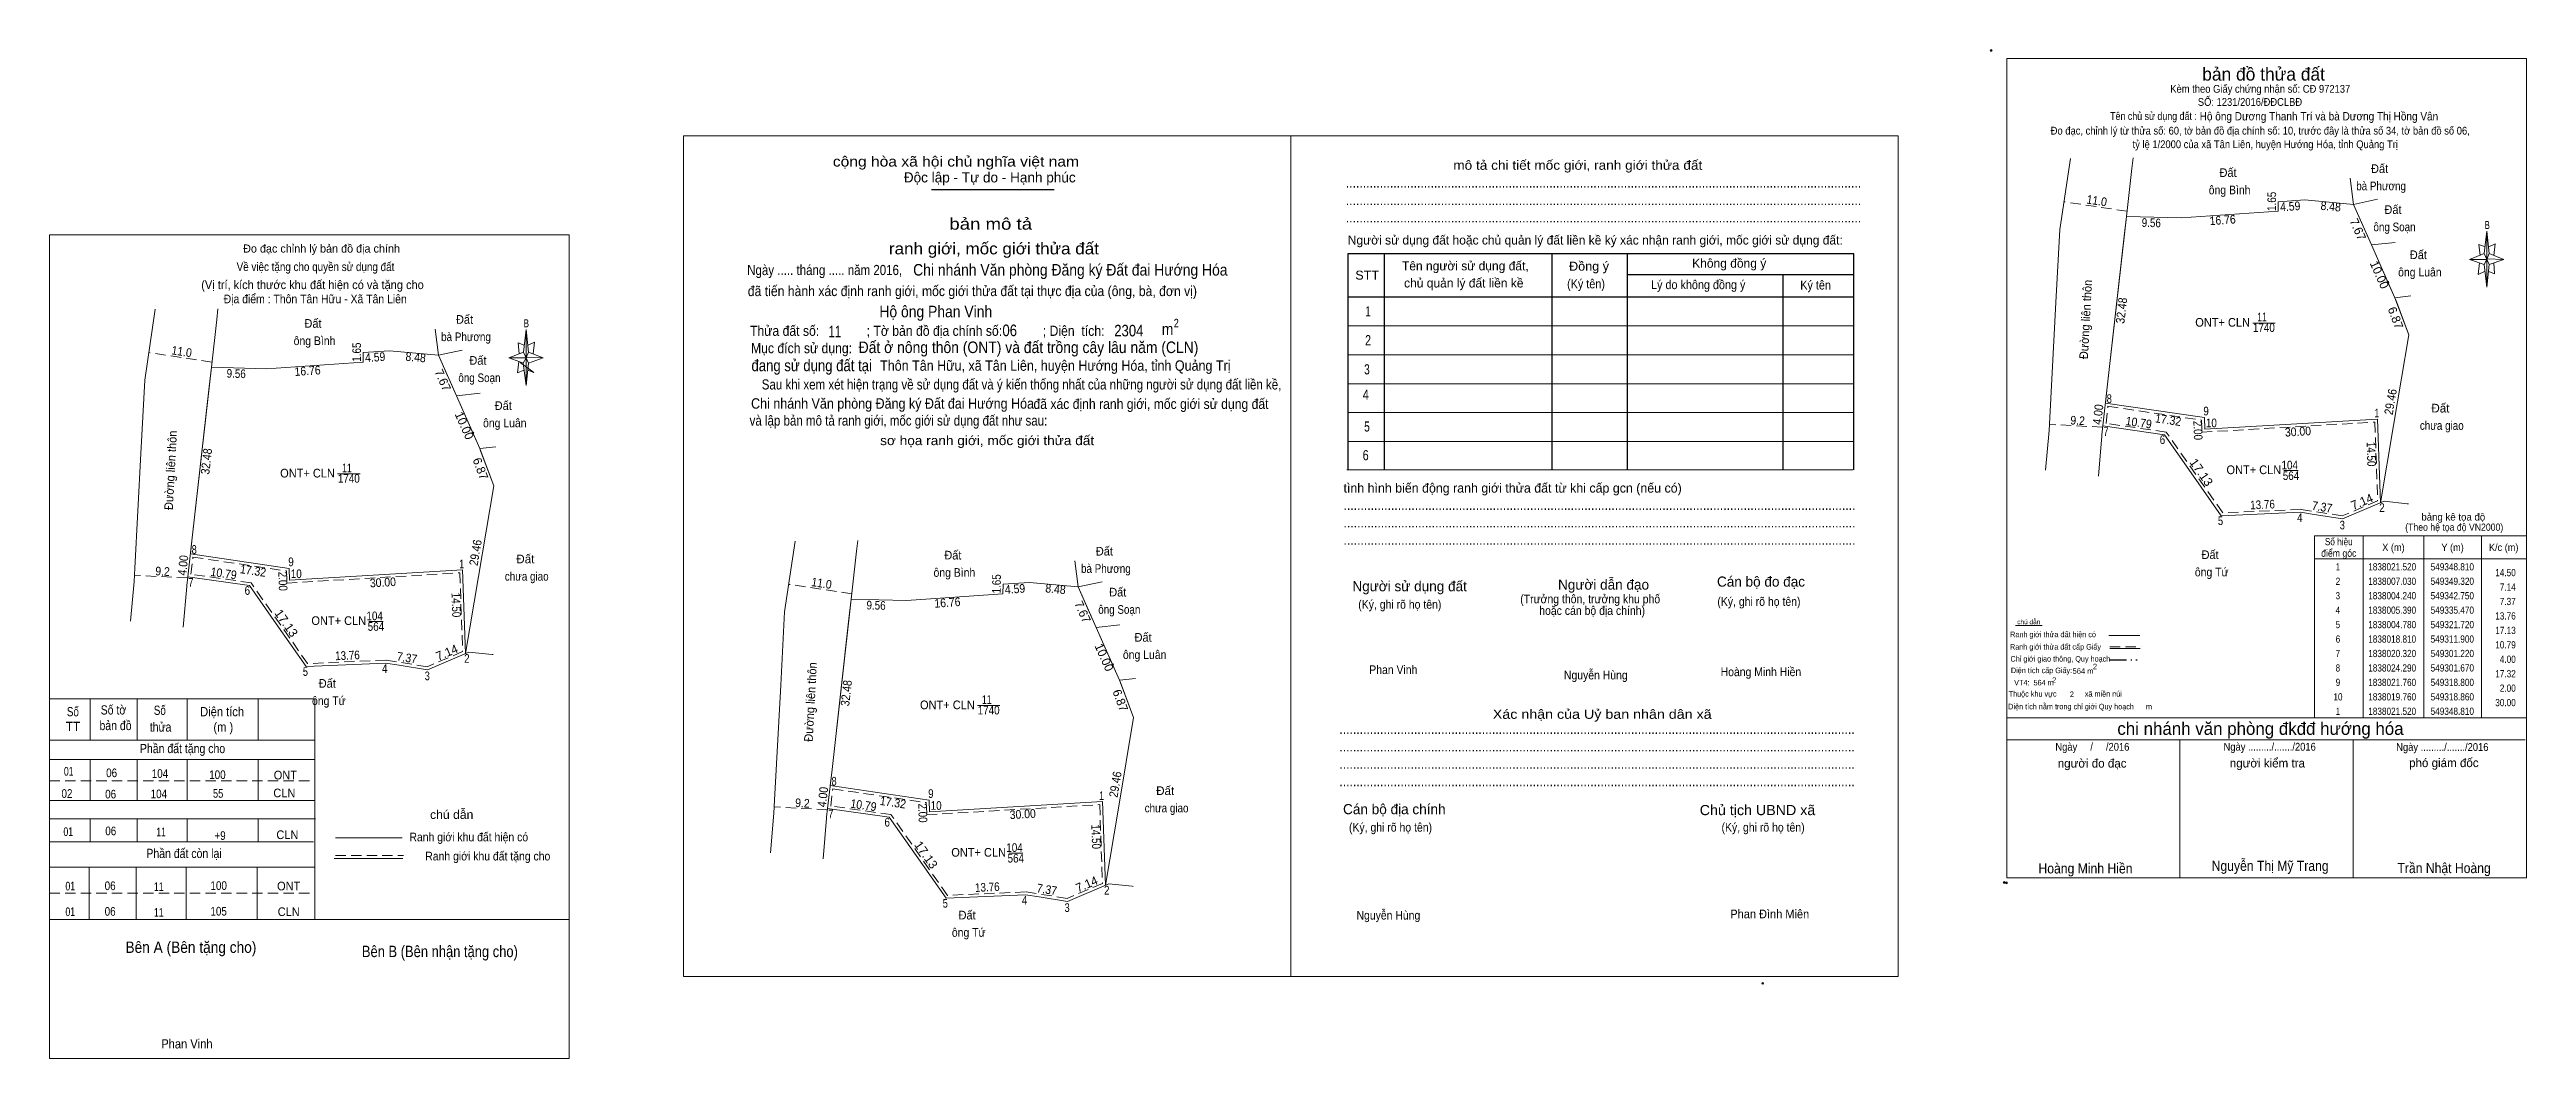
# Model space of a CAD drawing. Header units: metres. Extents: x 548946 to 549564, y 1837848 to 1838085.
# Drawn here: x 548945.6 to 549374.6, y 1837910.9 to 1838085.4 of the extents above; entities that cross this region are included whole.
import ezdxf
from ezdxf.enums import TextEntityAlignment as Align

# ---------------------------------------------------------------- set-up
doc = ezdxf.new("R2010")
doc.units = ezdxf.units.M
doc.header["$LTSCALE"] = 0.6
doc.header["$PDMODE"] = 32
doc.header["$PDSIZE"] = 0.3
doc.linetypes.add('DASH_DOUBLE_DOT', pattern=[9.2, 5, -1.2, 0.3, -1.2, 0.3, -1.2])
doc.linetypes.add('MEDIUM_DASHED', pattern=[4.5, 3, -1.5])
for name, color, linetype, lineweight in [('12', 7, 'Continuous', 13), ('17', 7, 'Continuous', 13), ('28', 7, 'Continuous', 13), ('63', 7, 'Continuous', 13), ('7', 7, 'Continuous', 13)]:
    doc.layers.add(name, color=color, linetype=linetype, lineweight=lineweight)
for name, color, linetype in [('20', 7, 'Continuous'), ('25', 7, 'Continuous'), ('6', 7, 'Continuous')]:
    doc.layers.add(name, color=color, linetype=linetype)

msp = doc.modelspace()

# ---------------------------------------------------------------- texts
at = {"layer": '17'}
msp.add_text('Đo đạc chỉnh lý bản đồ địa chính', height=1.4, dxfattribs=at).set_placement((548992.74, 1838050.32), align=Align.CENTER)
for s, height, width, p in [('Về việc tặng cho quyền sử dụng đất', 1.5, 0.85, (548991.685, 1838047.12)), ('B', 1.378, 0.75, (549028.2, 1838037.39)), ('Số', 1.6, 0.8, (548949.67, 1837970.08)), ('bản đồ', 1.6, 0.85, (548957.06, 1837967.68)), ('Số tờ', 1.6, 0.85, (548956.7, 1837970.38)), ('TT', 1.6, 0.95, (548949.7, 1837967.52)), ('Phần đất tặng cho', 1.6, 0.85, (548968.665, 1837963.7)), ('thửa', 1.6, 0.85, (548964.865, 1837967.42)), ('(m )', 1.6, 0.9, (548975.725, 1837967.42)), ('01', 1.5, 0.75, (548948.955, 1837959.8)), ('06', 1.5, 0.85, (548956.385, 1837959.54)), ('104', 1.5, 0.85, (548964.755, 1837959.42)), ('100', 1.5, 0.85, (548974.705, 1837959.22)), ('ONT', 1.5, 0.95, (548986.47, 1837959.15)), ('02', 1.5, 0.85, (548948.645, 1837955.96)), ('06', 1.5, 0.85, (548956.215, 1837955.86)), ('104', 1.5, 0.85, (548964.565, 1837955.9)), ('55', 1.5, 0.8, (548974.83, 1837955.98)), ('CLN', 1.5, 0.95, (548986.29, 1837956.06)), ('chú dẫn', 1.5, 1.05, (549015.28, 1837952.32)), ('01', 1.5, 0.75, (548948.875, 1837949.36)), ('06', 1.5, 0.85, (548956.235, 1837949.49)), ('11', 1.5, 0.75, (548964.945, 1837949.32)), ('+9', 1.5, 0.85, (548975.155, 1837948.68)), ('CLN', 1.5, 0.95, (548986.82, 1837948.83)), ('Ranh giới khu đất hiện có ', 1.5, 0.9, (549018.485, 1837948.44)), ('Phần đất còn lại', 1.6, 0.85, (548968.92, 1837945.55)), ('Ranh giới khu đất tặng cho', 1.5, 0.9, (549021.525, 1837945.13)), ('01', 1.5, 0.75, (548949.215, 1837939.94)), ('06', 1.5, 0.85, (548956.125, 1837940)), ('11', 1.5, 0.75, (548964.545, 1837939.84)), ('100', 1.5, 0.85, (548974.925, 1837940.03)), ('ONT', 1.5, 0.95, (548987.05, 1837939.95)), ('01', 1.5, 0.75, (548949.215, 1837935.5)), ('06', 1.5, 0.85, (548956.125, 1837935.56)), ('11', 1.5, 0.75, (548964.545, 1837935.4)), ('105', 1.5, 0.85, (548974.915, 1837935.59)), ('CLN', 1.5, 0.95, (548987.05, 1837935.51)), ('Bên A (Bên tặng cho)', 1.97, 0.9, (548970.115, 1837929.13)), ('Bên B (Bên nhận tặng cho)', 1.97, 0.85, (549013.23, 1837928.4)), ('Phan Vinh', 1.6, 0.9, (548969.42, 1837912.6))]:
    msp.add_text(s, height=height, dxfattribs=dict(at, width=width)).set_placement(p, align=Align.CENTER)
for s, width, p in [('(Vị trí, kích thước khu đất hiện có và tặng cho', 0.95, (548971.9, 1838044)), ('Phan Vinh', 0.9, (549174.18, 1837977.39)), ('Nguyễn Hùng', 0.9, (549207.89, 1837976.46)), ('Hoàng Minh Hiền', 0.9, (549235.03, 1837977.02)), ('Nguyễn Hùng', 0.9, (549171.97, 1837934.9)), ('Phan Đình Miên', 0.95, (549236.7, 1837935.12))]:
    msp.add_text(s, height=1.5, dxfattribs=dict(at, width=width)).set_placement(p)
at = {"layer": '20', "width": 0.9}
msp.add_text('Địa điểm : Thôn Tân Hữu - Xã Tân Liên', height=1.5, dxfattribs=at).set_placement((548991.64, 1838041.55), align=Align.CENTER)
at = {"layer": '25', "width": 0.9}
for s, height, p in [('Chi nhánh Văn phòng Đăng ký Đất đai Hướng Hóa', 2, (549095.19, 1838046.34)), ('Đất ở nông thôn (ONT) và đất trồng cây lâu năm (CLN)', 2, (549085.75, 1838032.93)), ('Chi nhánh Văn phòng Đăng ký Đất đai Hướng Hóa', 1.8, (549067.12, 1838023.31))]:
    msp.add_text(s, height=height, dxfattribs=at).set_placement(p)
at = {"layer": '28'}
for s, height, p in [('bản đồ thửa đất', 2.25, (549329.055, 1838080.08)), ('bảng kê tọa độ', 1.25, (549361.905, 1838003.95)), ('chi nhánh văn phòng đkđđ hướng hóa', 2.187, (549328.515, 1837966.86)), ('chi nhánh văn phòng đkđđ hướng hóa', 2.187, (549328.515, 1837966.86)), ('người đo đạc', 1.5, (549299.365, 1837961.2)), ('người đo đạc', 1.5, (549299.365, 1837961.2)), ('người kiểm tra', 1.5, (549329.715, 1837961.22)), ('người kiểm tra', 1.5, (549329.715, 1837961.22)), ('phó giám đốc', 1.5, (549360.27, 1837961.28)), ('phó giám đốc', 1.5, (549360.27, 1837961.28))]:
    msp.add_text(s, height=height, dxfattribs=at).set_placement(p, align=Align.CENTER)
for s, height, width, p in [('Kèm theo Giấy chứng nhận số: CĐ 972137', 1.35, 0.9, (549328.48, 1838077.98)), ('SỐ: 1231/2016/ĐĐCLBĐ', 1.35, 0.9, (549326.7, 1838075.71)), ('Đo đạc, chỉnh lý từ thửa số: 60, tờ bản đồ địa chính số: 10, trước đây là thửa số 34, tờ bản đồ số 06,', 1.35, 0.9, (549328.475, 1838070.74)), ('Tên chủ sử dụng đất :', 1.35, 0.85, (549309.985, 1838073.27)), (' tỷ lệ 1/2000 của xã Tân Liên, huyện Hướng Hóa, tỉnh Quảng Trị', 1.35, 0.9, (549329.12, 1838068.39)), ('B', 1.378, 0.75, (549367.79, 1838054.4)), ('B', 1.378, 0.75, (549367.79, 1838054.4)), ('(Theo hệ tọa độ VN2000)', 1.25, 0.9, (549362.07, 1838002.18)), ('chú dẫn', 0.8, 1.05, (549288.39, 1837986.01)), ('chú dẫn', 0.8, 1.05, (549288.39, 1837986.01)), ('Ranh giới thửa đất cấp Giấy', 0.96, 0.9, (549293.02, 1837981.62)), ('Ranh giới thửa đất cấp Giấy', 0.96, 0.9, (549293.02, 1837981.62)), ('Ranh giới thửa đất hiện có ', 0.96, 0.9, (549292.765, 1837983.76)), ('Ranh giới thửa đất hiện có ', 0.96, 0.9, (549292.765, 1837983.76)), ('Diện tích cấp Giấy: ', 0.96, 0.9, (549290.775, 1837977.54)), ('Diện tích cấp Giấy: ', 0.96, 0.9, (549290.775, 1837977.54)), ('Chỉ giới giao thông, Quy hoạch', 0.96, 0.9, (549293.87, 1837979.54)), ('Chỉ giới giao thông, Quy hoạch', 0.96, 0.9, (549293.87, 1837979.54)), ('564 m ', 0.96, 0.85, (549297.97, 1837977.43)), ('2', 0.96, 0.8, (549299.86, 1837978.2)), ('Thuộc khu vực              xã miền núi', 0.96, 0.9, (549294.715, 1837973.48)), (' VT4:  564 m ', 0.96, 0.9, (549289.285, 1837975.42)), ('2', 0.96, 0.8, (549292.8, 1837975.87)), ('2', 0.96, 0.8, (549295.86, 1837973.41)), ('Diện tích nằm trong chỉ giới Quy hoạch      m', 0.96, 0.9, (549297.285, 1837971.28)), ('Diện tích nằm trong chỉ giới Quy hoạch      m', 0.96, 0.9, (549297.285, 1837971.28)), ('Ngày     /     /2016', 1.35, 0.9, (549299.405, 1837964.12)), ('Ngày     /     /2016', 1.35, 0.9, (549299.405, 1837964.12)), ('Ngày ........./......./2016', 1.35, 0.9, (549330.11, 1837964.13)), ('Ngày ........./......./2016', 1.35, 0.9, (549330.11, 1837964.13)), ('Ngày ........./......./2016', 1.35, 0.9, (549360.01, 1837964.08)), ('Ngày ........./......./2016', 1.35, 0.9, (549360.01, 1837964.08)), ('Hoàng Minh Hiền', 1.75, 0.9, (549298.21, 1837942.88)), ('Nguyễn Thị Mỹ Trang', 1.75, 0.9, (549330.19, 1837943.33)), ('Trần Nhật Hoàng', 1.75, 0.9, (549360.315, 1837942.94)), ('Trần Nhật Hoàng', 1.75, 0.9, (549360.315, 1837942.94))]:
    msp.add_text(s, height=height, dxfattribs=dict(at, width=width)).set_placement(p, align=Align.CENTER)
at = {"layer": '28', "width": 0.9}
msp.add_text('Hộ ông Dương Thanh Trí và bà Dương Thị Hồng Vân', height=1.44, dxfattribs=at).set_placement((549317.99, 1838073.19))
at = {"layer": '6', "width": 0.9}
msp.add_text('Hộ ông Phan Vinh', height=2, dxfattribs=at).set_placement((549089.34, 1838039.12))
at = {"layer": '63'}
for s, height, width, p in [('Đất ', 1.5, 0.95, (549323.17, 1838063.41)), ('Đất ', 1.5, 0.95, (549349.41, 1838064.1)), ('ông Bình', 1.5, 0.9, (549323.17, 1838060.41)), ('bà Phương', 1.5, 0.85, (549349.405, 1838061.1)), ('ông Soạn', 1.5, 0.85, (549351.73, 1838054.01)), ('Đất ', 1.5, 0.95, (549351.73, 1838057.01)), ('Đất ', 1.5, 0.95, (549356.12, 1838049.19)), ('ông Luân', 1.5, 0.9, (549356.12, 1838046.19)), ('Đất ', 1.5, 0.95, (548991.52, 1838037.31)), ('Đất ', 1.5, 0.95, (549017.76, 1838038)), ('ONT+ CLN', 1.5, 0.95, (549321.96, 1838037.5)), ('1740', 1.5, 0.85, (549329.105, 1838036.59)), ('11', 1.5, 0.75, (549328.785, 1838038.42)), ('ông Bình', 1.5, 0.9, (548991.52, 1838034.31)), ('bà Phương', 1.5, 0.85, (549017.755, 1838035)), ('ông Soạn', 1.5, 0.85, (549020.08, 1838027.91)), ('Đất ', 1.5, 0.95, (549020.08, 1838030.91)), ('ông Luân', 1.5, 0.9, (549024.47, 1838020.09)), ('Đất ', 1.5, 0.95, (549024.47, 1838023.09)), (' chưa giao', 1.5, 0.85, (549359.68, 1838019.65)), ('ONT+ CLN', 1.5, 0.95, (548990.31, 1838011.4)), ('11', 1.5, 0.75, (548997.135, 1838012.32)), ('ONT+ CLN', 1.5, 0.95, (549327.37, 1838011.98)), ('104', 1.5, 0.85, (549333.585, 1838012.8)), ('564', 1.5, 0.85, (549333.805, 1838010.97)), ('1740', 1.5, 0.85, (548997.455, 1838010.49)), ('Đất ', 1.5, 0.95, (549128.57, 1837997.9)), ('Số hiệu', 1.25, 0.85, (549342.08, 1837999.68)), ('X (m)', 1.25, 0.95, (549351.54, 1837998.68)), ('Y (m)', 1.25, 0.95, (549361.785, 1837998.68)), ('K/c (m)', 1.25, 0.95, (549370.635, 1837998.68)), (' chưa giao', 1.5, 0.85, (549028.03, 1837993.55)), ('ông Bình', 1.5, 0.9, (549102.33, 1837994.21)), ('Đất ', 1.5, 0.95, (549102.33, 1837997.21)), ('bà Phương', 1.5, 0.85, (549128.565, 1837994.9)), ('ông Tứ', 1.5, 0.9, (549320.065, 1837994.29)), ('Đất ', 1.5, 0.95, (549320.06, 1837997.29)), ('điểm góc', 1.25, 0.9, (549342.08, 1837997.68)), (' 1', 1.25, 0.75, (549341.74, 1837995.32)), ('1838021.520', 1.25, 0.85, (549351.33, 1837995.32)), ('549348.810', 1.25, 0.85, (549361.74, 1837995.32)), ('Đất ', 1.5, 0.95, (549130.89, 1837990.81)), (' 3', 1.25, 0.8, (549341.735, 1837990.32)), (' 2', 1.25, 0.85, (549341.735, 1837992.82)), ('1838007.030', 1.25, 0.85, (549351.33, 1837992.82)), ('1838004.240', 1.25, 0.85, (549351.33, 1837990.32)), ('549349.320', 1.25, 0.85, (549361.74, 1837992.82)), ('549342.750', 1.25, 0.85, (549361.74, 1837990.32)), ('ONT+ CLN', 1.5, 0.95, (548995.72, 1837985.88)), ('104', 1.5, 0.85, (549001.935, 1837986.7)), ('ông Soạn', 1.5, 0.85, (549130.89, 1837987.81)), (' 4', 1.25, 0.85, (549341.73, 1837987.82)), (' 5', 1.25, 0.8, (549341.735, 1837985.32)), ('1838005.390', 1.25, 0.85, (549351.33, 1837987.82)), ('1838004.780', 1.25, 0.85, (549351.33, 1837985.32)), ('549335.470', 1.25, 0.85, (549361.74, 1837987.82)), ('549321.720', 1.25, 0.85, (549361.74, 1837985.32)), ('564', 1.5, 0.85, (549002.155, 1837984.87)), ('Đất ', 1.5, 0.95, (549135.28, 1837982.99)), (' 6', 1.25, 0.85, (549341.735, 1837982.82)), ('1838018.810', 1.25, 0.85, (549351.33, 1837982.82)), ('549311.900', 1.25, 0.85, (549361.74, 1837982.82)), ('ông Luân', 1.5, 0.9, (549135.28, 1837979.99)), (' 8', 1.25, 0.8, (549341.735, 1837977.82)), (' 7', 1.25, 0.8, (549341.735, 1837980.32)), ('1838020.320', 1.25, 0.85, (549351.33, 1837980.32)), ('1838024.290', 1.25, 0.85, (549351.33, 1837977.82)), ('549301.220', 1.25, 0.85, (549361.74, 1837980.32)), ('549301.670', 1.25, 0.85, (549361.74, 1837977.82)), ('ông Tứ', 1.5, 0.9, (548993.995, 1837972.02)), ('Đất ', 1.5, 0.95, (548993.99, 1837975.02)), ('11', 1.5, 0.75, (549107.945, 1837972.22)), (' 10', 1.25, 0.85, (549341.74, 1837972.82)), (' 9', 1.25, 0.85, (549341.74, 1837975.32)), ('1838021.760', 1.25, 0.85, (549351.33, 1837975.32)), ('1838019.760', 1.25, 0.85, (549351.33, 1837972.82)), ('549318.800', 1.25, 0.85, (549361.74, 1837975.32)), ('549318.860', 1.25, 0.85, (549361.74, 1837972.82)), ('Số', 1.6, 0.8, (548964.73, 1837970.32)), ('Diện tích', 1.6, 0.9, (548975.51, 1837970.08)), ('ONT+ CLN', 1.5, 0.95, (549101.12, 1837971.3)), ('1740', 1.5, 0.85, (549108.265, 1837970.39)), (' 1', 1.25, 0.75, (549341.74, 1837970.32)), ('1838021.520', 1.25, 0.85, (549351.33, 1837970.32)), ('549348.810', 1.25, 0.85, (549361.74, 1837970.32)), (' chưa giao', 1.5, 0.85, (549138.84, 1837953.45)), ('104', 1.5, 0.85, (549112.745, 1837946.6)), ('ONT+ CLN', 1.5, 0.95, (549106.53, 1837945.78)), ('564', 1.5, 0.85, (549112.965, 1837944.77)), ('Đất ', 1.5, 0.95, (549104.8, 1837934.92)), ('ông Tứ', 1.5, 0.9, (549104.805, 1837931.92))]:
    msp.add_text(s, height=height, dxfattribs=dict(at, width=width)).set_placement(p, align=Align.CENTER)
for s, rotation, width, p in [('11.0', 351.51, 0.9, (549300.0643, 1838058.5637)), ('1.65', 89.653, 0.85, (549331.2101, 1838059.1855)), ('9.56', 358.502, 0.85, (549309.5904, 1838054.7355)), ('16.76', 3.935, 0.9, (549322.0135, 1838055.2129)), ('4.59', 3.748, 0.9, (549333.716, 1838057.5731)), ('8.48', 354.861, 0.9, (549340.6228, 1838057.565)), ('Đường liên thôn', 86.946, 0.95, (549298.9914, 1838038.71)), ('32.48', 83.584, 0.9, (549305.1903, 1838040.2062)), ('11.0', 351.51, 0.9, (548968.4143, 1838032.4637)), ('1.65', 89.653, 0.85, (548999.5601, 1838033.0855)), ('9.56', 358.502, 0.85, (548977.9404, 1838028.6355)), ('16.76', 3.935, 0.9, (548990.3635, 1838029.1129)), ('4.59', 3.748, 0.9, (549002.066, 1838031.4731)), ('8.48', 354.861, 0.9, (549008.9728, 1838031.465)), ('29.46', 80.445, 0.9, (549351.7822, 1838024.3705)), ('9.2', 357.004, 0.9, (549296.8158, 1838020.5158)), ('4.00', 83.533, 0.9, (549301.1301, 1838022.2255)), ('10.79', 351.953, 0.9, (549307.335, 1838020.1612)), ('17.32', 351.598, 0.9, (549312.4304, 1838020.6261)), ('2.00', 271.718, 0.85, (549316.9514, 1838019.5175)), ('Đường liên thôn', 86.946, 0.95, (548967.3414, 1838012.61)), ('30.00', 3.363, 0.9, (549335.051, 1838018.6005)), ('14.50', 272.016, 0.85, (549346.9576, 1838015.4164)), ('32.48', 83.584, 0.9, (548973.5403, 1838014.1062)), ('17.13', 304.989, 1.05, (549317.6593, 1838011.8751)), ('13.76', 2.54, 0.85, (549328.9018, 1838005.9677)), ('7.37', 351.023, 0.9, (549339.073, 1838005.5715)), ('29.46', 80.445, 0.9, (549020.1322, 1837998.2705)), ('9.2', 357.004, 0.9, (548965.1658, 1837994.4158)), ('4.00', 83.533, 0.9, (548969.4801, 1837996.1255)), ('10.79', 351.953, 0.9, (548975.685, 1837994.0612)), ('17.32', 351.598, 0.9, (548980.7804, 1837994.5261)), ('2.00', 271.718, 0.85, (548985.3014, 1837993.4175)), ('30.00', 3.363, 0.9, (549003.401, 1837992.5005)), ('14.50', 272.016, 0.85, (549015.3076, 1837989.3164)), ('11.0', 351.51, 0.9, (549079.2243, 1837992.3637)), ('1.65', 89.653, 0.85, (549110.3701, 1837992.9855)), ('4.59', 3.748, 0.9, (549112.876, 1837991.3731)), ('8.48', 354.861, 0.9, (549119.7828, 1837991.365)), ('17.13', 304.989, 1.05, (548986.0093, 1837985.7751)), ('9.56', 358.502, 0.85, (549088.7504, 1837988.5355)), ('16.76', 3.935, 0.9, (549101.1735, 1837989.0129)), ('13.76', 2.54, 0.85, (548997.2518, 1837979.8677)), ('7.37', 351.023, 0.9, (549007.423, 1837979.4715)), ('Đường liên thôn', 86.946, 0.95, (549078.1514, 1837972.51)), ('32.48', 83.584, 0.9, (549084.3503, 1837974.0062)), ('4.00', 83.533, 0.9, (549080.2901, 1837956.0255)), ('29.46', 80.445, 0.9, (549130.9422, 1837958.1705)), ('9.2', 357.004, 0.9, (549075.9758, 1837954.3158)), ('10.79', 351.953, 0.9, (549086.495, 1837953.9612)), ('17.32', 351.598, 0.9, (549091.5904, 1837954.4261)), ('2.00', 271.718, 0.85, (549096.1114, 1837953.3175)), ('30.00', 3.363, 0.9, (549114.211, 1837952.4005)), ('17.13', 304.989, 1.05, (549096.8193, 1837945.6751)), ('14.50', 272.016, 0.85, (549126.1176, 1837949.2164)), ('13.76', 2.54, 0.85, (549108.0618, 1837939.7677)), ('7.37', 351.023, 0.9, (549118.233, 1837939.3715))]:
    msp.add_text(s, height=1.5, rotation=rotation, dxfattribs=dict(at, width=width)).set_placement(p, align=Align.CENTER)
for s, rotation, p in [('7.67', 293.925, (549344.7, 1838054.0342)), ('10.00', 293.898, (549348.4297, 1838046.1788)), ('6.87', 290.702, (549351.2096, 1838038.7551)), ('7.67', 293.925, (549013.05, 1838027.9342)), ('10.00', 293.898, (549016.7797, 1838020.0788)), ('6.87', 290.702, (549019.5596, 1838012.6551)), ('7.14', 23.009, (549346.3769, 1838006.5343)), ('7.67', 293.925, (549123.86, 1837987.8342)), ('7.14', 23.009, (549014.7269, 1837980.4343)), ('10.00', 293.898, (549127.5897, 1837979.9788)), ('6.87', 290.702, (549130.3696, 1837972.5551)), ('7.14', 23.009, (549125.5369, 1837940.3343))]:
    msp.add_text(s, height=1.5, rotation=rotation, dxfattribs=at).set_placement(p, align=Align.CENTER)
for s, height, width, p in [(' 8', 1.5, 0.8, (549302.78, 1838024.29)), (' 9', 1.5, 0.85, (549319.57, 1838022.15)), (' 10', 1.5, 0.85, (549320.96, 1838020.09)), (' 1', 1.5, 0.75, (549349.08, 1838021.8)), (' 7', 1.5, 0.8, (549302.21, 1838018.6)), (' 6', 1.5, 0.85, (549312.01, 1838017.2)), (' 5', 1.5, 0.8, (549322.04, 1838003.17)), (' 4', 1.5, 0.85, (549335.8, 1838003.68)), (' 3', 1.5, 0.8, (549343.14, 1838002.42)), (' 2', 1.5, 0.85, (549350.03, 1838005.43)), (' 8', 1.5, 0.8, (548971.13, 1837998.19)), (' 9', 1.5, 0.85, (548987.92, 1837996.05)), (' 10', 1.5, 0.85, (548989.31, 1837993.99)), (' 1', 1.5, 0.75, (549017.43, 1837995.7)), ('14.50', 1.25, 0.85, (549372.73, 1837994.32)), (' 7', 1.5, 0.8, (548970.56, 1837992.5)), (' 6', 1.5, 0.85, (548980.36, 1837991.1)), ('7.14', 1.25, 0.85, (549372.73, 1837991.82)), ('13.76', 1.25, 0.85, (549372.73, 1837986.82)), ('7.37', 1.25, 0.85, (549372.72, 1837989.32)), ('17.13', 1.25, 0.85, (549372.73, 1837984.32)), ('10.79', 1.25, 0.85, (549372.73, 1837981.82)), (' 5', 1.5, 0.8, (548990.39, 1837977.07)), (' 4', 1.5, 0.85, (549004.15, 1837977.58)), (' 3', 1.5, 0.8, (549011.49, 1837976.32)), (' 2', 1.5, 0.85, (549018.38, 1837979.33)), ('17.32', 1.25, 0.85, (549372.73, 1837976.82)), ('4.00', 1.25, 0.85, (549372.73, 1837979.32)), ('2.00', 1.25, 0.85, (549372.73, 1837974.32)), ('30.00', 1.25, 0.85, (549372.73, 1837971.82)), (' 8', 1.5, 0.8, (549081.94, 1837958.09)), (' 9', 1.5, 0.85, (549098.73, 1837955.95)), (' 1', 1.5, 0.75, (549128.24, 1837955.6)), (' 7', 1.5, 0.8, (549081.37, 1837952.4)), (' 6', 1.5, 0.85, (549091.17, 1837951)), (' 10', 1.5, 0.85, (549100.12, 1837953.89)), (' 2', 1.5, 0.85, (549129.19, 1837939.23)), (' 5', 1.5, 0.8, (549101.2, 1837936.97)), (' 4', 1.5, 0.85, (549114.96, 1837937.48)), (' 3', 1.5, 0.8, (549122.3, 1837936.22))]:
    msp.add_text(s, height=height, dxfattribs=dict(at, width=width)).set_placement(p, align=Align.RIGHT)
for p in [(549359.68, 1838022.65), (549028.03, 1837996.55), (549138.84, 1837956.45)]:
    msp.add_text('Đất', height=1.5, dxfattribs=at).set_placement(p, align=Align.CENTER)
at = {"layer": '7'}
for s, height, width, p in [('cộng hòa xã hội chủ nghĩa việt nam', 1.756, 1.15, (549081.28, 1838065.21)), ('........................................................................................................................................................', 1.756, 0.9, (549170.12, 1838061.55)), ('........................................................................................................................................................', 1.756, 0.9, (549170.12, 1838058.54)), ('........................................................................................................................................................', 1.756, 0.9, (549170.12, 1838055.53)), ('Ngày ..... tháng ..... năm 2016, ', 1.755, 0.85, (549066.45, 1838046.43)), ('STT', 1.555, 1.05, (549171.76, 1838045.64)), ('Đồng ý', 1.555, 1.05, (549208.78, 1838047.19)), (' đã tiến hành xác định ranh giới, mốc giới thửa đất tại thực địa của (ông, bà, đơn vị)', 1.755, 0.9, (549065.97, 1838042.79)), ('(Ký tên)', 1.555, 0.9, (549208.44, 1838044.14)), ('Lý do không đồng ý', 1.555, 0.9, (549222.98, 1838043.99)), ('Ký tên', 1.555, 0.9, (549248.82, 1838043.93)), ('06', 2, 0.85, (549110.65, 1838035.86)), ('2', 1.458, 0.8, (549140.33, 1838037.4)), ('Thửa đất số:              ; Tờ bản đồ địa chính số:            ; Diện  tích:', 1.755, 0.9, (549066.94, 1838035.91)), ('Mục đích sử dụng:', 1.755, 0.9, (549067.11, 1838032.91)), ('11', 2, 0.75, (549080.51, 1838035.66)), ('2304', 2, 0.85, (549130.01, 1838035.82)), ('m', 2, 0.9, (549138.24, 1838036.08)), ('đang sử dụng đất tại', 2, 0.85, (549067.19, 1838029.79)), ('Thôn Tân Hữu, xã Tân Liên, huyện Hướng Hóa, tỉnh Quảng Trị', 1.8, 0.9, (549089.47, 1838029.87)), ('Sau khi xem xét hiện trạng về sử dụng đất và ý kiến thống nhất của những người sử dụng đất liền kề,', 1.756, 0.85, (549068.97, 1838026.63)), ('đã xác định ranh giới, mốc giới sử dụng đất', 1.75, 0.9, (549116.03, 1838023.26)), (' và lập bản mô tả ranh giới, mốc giới sử dụng đất như sau:', 1.756, 0.85, (549066.31, 1838020.38)), ('.......................................................................................................................................................', 1.756, 0.9, (549169.72, 1838005.77)), ('.......................................................................................................................................................', 1.756, 0.9, (549169.72, 1838002.76)), ('.......................................................................................................................................................', 1.756, 0.9, (549169.72, 1837999.75)), ('(Ký, ghi rõ họ tên)', 1.505, 0.9, (549234.46, 1837989.19)), ('(Ký, ghi rõ họ tên)', 1.505, 0.9, (549172.27, 1837988.69)), ('........................................................................................................................................................', 1.756, 0.9, (549169, 1837967)), ('........................................................................................................................................................', 1.756, 0.9, (549169, 1837963.99)), ('........................................................................................................................................................', 1.756, 0.9, (549169, 1837960.99)), ('........................................................................................................................................................', 1.756, 0.9, (549169, 1837957.98)), ('Chủ tịch UBND xã', 1.756, 1.05, (549231.41, 1837952.97)), ('(Ký, ghi rõ họ tên)', 1.505, 0.9, (549170.66, 1837950.12)), ('(Ký, ghi rõ họ tên)', 1.505, 0.9, (549235.18, 1837950.12))]:
    msp.add_text(s, height=height, dxfattribs=dict(at, width=width)).set_placement(p)
for s, height, p in [('Độc lập - Tự do - Hạnh phúc', 1.756, (549093.57, 1838062.46)), ('Người sử dụng đất hoặc chủ quản lý đất liền kề ký xác nhận ranh giới, mốc giới sử dụng đất:', 1.555, (549170.46, 1838051.71)), ('Tên người sử dụng đất,', 1.555, (549179.84, 1838047.24)), ('Không đồng ý', 1.555, (549230.1, 1838047.7)), ('chủ quản lý đất liền kề', 1.555, (549180.2, 1838044.28)), ('tình hình biến động ranh giới thửa đất từ khi cấp gcn (nếu có)', 1.605, (549169.72, 1838008.78)), ('Người sử dụng đất', 1.756, (549171.26, 1837991.71)), ('Người dẫn đạo', 1.755, (549206.87, 1837991.99)), ('Cán bộ đo đạc', 1.752, (549234.4, 1837992.51)), ('Cán bộ địa chính', 1.756, (549169.64, 1837953.13))]:
    msp.add_text(s, height=height, dxfattribs=at).set_placement(p)
for s, height, width, p in [('mô tả chi tiết mốc giới, ranh giới thửa đất', 1.605, 1.1, (549210.29, 1838064.65)), ('bản mô tả', 2.007, 1.2, (549108.62, 1838054.28)), ('ranh giới, mốc giới thửa đất', 2.007, 1.1, (549109.18, 1838050.01)), ('1', 1.756, 0.7, (549173.965, 1838039.29)), ('2', 1.756, 0.8, (549173.975, 1838034.28)), ('3', 1.756, 0.75, (549173.775, 1838029.24)), ('4', 1.756, 0.8, (549173.58, 1838024.86)), ('5', 1.756, 0.75, (549173.785, 1838019.35)), ('sơ họa ranh giới, mốc giới thửa đất', 1.605, 1.1, (549108.005, 1838017)), ('6', 1.756, 0.8, (549173.555, 1838014.38)), ('(Trưởng thôn, trưởng khu phố', 1.505, 0.9, (549212.44, 1837989.63)), ('hoặc cán bộ địa chính)', 1.505, 0.9, (549212.775, 1837987.62)), ('Xác nhận của Uỷ ban nhân dân xã', 1.606, 1.15, (549214.52, 1837969.64))]:
    msp.add_text(s, height=height, dxfattribs=dict(at, width=width)).set_placement(p, align=Align.CENTER)

# ---------------------------------------------------------------- linework, layer by layer
at = {"layer": '12'}
msp.add_line((548945.63, 1837910.87), (549035.63, 1837910.87), dxfattribs=at)
at = {"layer": '17'}
for p, q in [((548945.63, 1837910.87), (548945.63, 1838053.42)), ((549027.85, 1838034.29), (549026.79, 1838034.69)), ((549027.69, 1838033.09), (549028.15, 1838036.99)), ((549027.69, 1838031.19), (549025.19, 1838032.09)), ((549026.69, 1838029.49), (549027.79, 1838029.99)), ((549027.11, 1838031.31), (549029.49, 1838029.59)), ((549028.59, 1838031.19), (549028.15, 1838027.29)), ((549029.49, 1838029.59), (549028.45, 1838029.99)), ((549028.59, 1838033.09), (549031.09, 1838032.09)), ((548991.57, 1837973.08), (548945.71, 1837973.11)), ((548952.67, 1837973.08), (548952.67, 1837965.94)), ((548960.81, 1837973.08), (548960.81, 1837965.94)), ((548969.47, 1837973.08), (548969.47, 1837965.94)), ((548981.77, 1837973.08), (548981.77, 1837965.94)), ((548991.57, 1837973.08), (548991.57, 1837934.92)), ((548945.63, 1837965.94), (548991.57, 1837965.94)), ((548945.63, 1837962.6), (548991.57, 1837962.6)), ((548952.67, 1837962.6), (548952.67, 1837955.52)), ((548960.81, 1837962.6), (548960.81, 1837955.52)), ((548969.47, 1837962.6), (548969.47, 1837955.52)), ((548981.77, 1837962.6), (548981.77, 1837955.52)), ((548945.63, 1837952.34), (548991.67, 1837952.34)), ((548945.71, 1837955.52), (548991.51, 1837955.52)), ((548952.67, 1837952.34), (548952.67, 1837948.35)), ((548960.81, 1837952.34), (548960.81, 1837948.35)), ((548969.47, 1837952.34), (548969.47, 1837948.35)), ((548981.77, 1837952.34), (548981.77, 1837948.35)), ((548945.63, 1837948.35), (548991.35, 1837948.35)), ((548995.17, 1837949.02), (549006.67, 1837949.02)), ((548945.63, 1837943.97), (548991.57, 1837943.97)), ((548952.47, 1837943.97), (548952.47, 1837934.92)), ((548960.61, 1837943.97), (548960.61, 1837934.92)), ((548969.27, 1837943.97), (548969.27, 1837934.92)), ((548981.57, 1837943.97), (548981.57, 1837934.92)), ((548994.91, 1837945.48), (549006.81, 1837945.48)), ((548945.63, 1837934.92), (549035.63, 1837934.92))]:
    msp.add_line(p, q, dxfattribs=at)
at = {"layer": '17', "linetype": 'MEDIUM_DASHED'}
for p, q in [((548945.63, 1837958.88), (548991.63, 1837958.88)), ((548995.15, 1837945.98), (549006.95, 1837945.98)), ((548945.63, 1837939.49), (548991.57, 1837939.49))]:
    msp.add_line(p, q, dxfattribs=at)
at = {"layer": '17'}
for points in [[(548945.63, 1838053.42), (549035.63, 1838053.42), (549035.63, 1837910.87)], [(549028.49, 1838034.29), (549029.59, 1838034.79), (549029.39, 1838032.79)], [(549028.15, 1838032.09), (549027.69, 1838033.09), (549025.19, 1838032.09)], [(549028.15, 1838032.09), (549028.59, 1838031.19), (549031.09, 1838032.09)]]:
    msp.add_lwpolyline(points, dxfattribs=at)
for points in [[(549028.15, 1838036.99), (549028.59, 1838033.09), (549028.15, 1838032.09)], [(549028.15, 1838032.09), (549025.19, 1838032.09), (549027.69, 1838033.09), (549028.59, 1838031.19), (549031.09, 1838032.09), (549028.15, 1838032.19)], [(549028.15, 1838032.09), (549028.15, 1838027.29), (549027.65, 1838031.19)]]:
    msp.add_lwpolyline(points, close=True, dxfattribs=at)
at = {"layer": '28'}
for p, q in [((549367.24, 1838050.14), (549367.74, 1838054.04)), ((549367.24, 1838050.14), (549367.74, 1838054.04)), ((549367.24, 1838048.24), (549364.74, 1838049.14)), ((549367.24, 1838048.24), (549364.74, 1838049.14)), ((549368.14, 1838048.24), (549367.74, 1838044.34)), ((549368.14, 1838048.24), (549367.74, 1838044.34)), ((549369.04, 1838046.64), (549368.04, 1838047.04)), ((549369.04, 1838046.64), (549368.04, 1838047.04)), ((549368.14, 1838050.14), (549370.64, 1838049.14)), ((549368.14, 1838050.14), (549370.64, 1838049.14)), ((549368.94, 1838048.54), (549369.04, 1838046.64)), ((549368.94, 1838048.54), (549369.04, 1838046.64)), ((549286.09, 1837985.81), (549290.69, 1837985.81)), ((549286.09, 1837985.81), (549290.69, 1837985.81)), ((549302.24, 1837984.04), (549307.62, 1837984.04)), ((549302.24, 1837984.04), (549307.62, 1837984.04)), ((549302.44, 1837981.8), (549307.7, 1837981.8)), ((549302.44, 1837981.8), (549307.7, 1837981.8)), ((549284.58, 1837969.8), (549374.58, 1837969.8)), ((549284.58, 1837969.8), (549374.58, 1837969.8)), ((549284.58, 1837966), (549374.38, 1837966)), ((549284.58, 1837966), (549374.38, 1837966)), ((549284.58, 1837966), (549374.38, 1837966)), ((549284.58, 1837966), (549374.38, 1837966)), ((549284.58, 1837966), (549374.38, 1837966)), ((549284.58, 1837966), (549374.38, 1837966)), ((549314.58, 1837942.1), (549314.58, 1837966)), ((549314.58, 1837942.1), (549314.58, 1837966)), ((549344.58, 1837942.1), (549344.58, 1837966)), ((549344.58, 1837942.1), (549344.58, 1837966))]:
    msp.add_line(p, q, dxfattribs=at)
at = {"layer": '28', "linetype": 'MEDIUM_DASHED'}
msp.add_line((549302.44, 1837982.12), (549307.88, 1837982.12), dxfattribs=at)
msp.add_line((549302.44, 1837982.12), (549307.88, 1837982.12), dxfattribs=at)
at = {"layer": '28', "linetype": 'DASH_DOUBLE_DOT', "lineweight": 25}
msp.add_line((549302.34, 1837979.83), (549307.58, 1837979.83), dxfattribs=at)
msp.add_line((549302.34, 1837979.83), (549307.58, 1837979.83), dxfattribs=at)
at = {"layer": '28'}
for points in [[(549284.58, 1838083.9), (549374.58, 1838083.9), (549374.58, 1837942.1), (549284.58, 1837942.1)], [(549284.58, 1838083.9), (549374.58, 1838083.9), (549374.58, 1837942.1), (549284.58, 1837942.1)], [(549367.74, 1838054.04), (549368.14, 1838050.14), (549367.74, 1838049.14)], [(549367.74, 1838054.04), (549368.14, 1838050.14), (549367.74, 1838049.14)], [(549367.74, 1838049.14), (549364.74, 1838049.14), (549367.24, 1838050.14), (549368.14, 1838048.24), (549370.64, 1838049.14), (549367.74, 1838049.24)], [(549367.74, 1838049.14), (549364.74, 1838049.14), (549367.24, 1838050.14), (549368.14, 1838048.24), (549370.64, 1838049.14), (549367.74, 1838049.24)], [(549367.74, 1838049.14), (549367.74, 1838044.34), (549367.24, 1838048.24)], [(549367.74, 1838049.14), (549367.74, 1838044.34), (549367.24, 1838048.24)]]:
    msp.add_lwpolyline(points, close=True, dxfattribs=at)
for points in [[(549367.44, 1838051.34), (549366.34, 1838051.74), (549366.54, 1838049.84)], [(549367.44, 1838051.34), (549366.34, 1838051.74), (549366.54, 1838049.84)], [(549368.04, 1838051.34), (549369.14, 1838051.84), (549368.94, 1838049.84)], [(549368.04, 1838051.34), (549369.14, 1838051.84), (549368.94, 1838049.84)], [(549367.74, 1838049.14), (549367.24, 1838050.14), (549364.74, 1838049.14)], [(549367.74, 1838049.14), (549367.24, 1838050.14), (549364.74, 1838049.14)], [(549366.44, 1838048.54), (549366.24, 1838046.54), (549367.34, 1838047.04)], [(549366.44, 1838048.54), (549366.24, 1838046.54), (549367.34, 1838047.04)], [(549367.74, 1838049.14), (549368.14, 1838048.24), (549370.64, 1838049.14)], [(549367.74, 1838049.14), (549368.14, 1838048.24), (549370.64, 1838049.14)], [(549374.58, 1837942.1), (549284.58, 1837942.1), (549284.58, 1837966)], [(549374.58, 1837942.1), (549284.58, 1837942.1), (549284.58, 1837966)]]:
    msp.add_lwpolyline(points, dxfattribs=at)
for p in [(549281.88, 1838085.3), (549284.12, 1837941.32), (549284.52, 1837941.26), (549242.31, 1837923.86)]:
    msp.add_point(p, dxfattribs=at)
at = {"layer": '63'}
for p, q in [((549344.04, 1838063.17), (549344.62, 1838058.66)), ((549344.62, 1838058.66), (549348.76, 1838059.54)), ((549344.62, 1838058.66), (549346.24, 1838055)), ((549344.62, 1838058.66), (549346.24, 1838055)), ((549344.62, 1838058.66), (549346.24, 1838055)), ((549351.84, 1838052.08), (549347.73, 1838051.65)), ((549347.73, 1838051.65), (549350.58, 1838045.22)), ((549350.58, 1838045.22), (549351.78, 1838042.51)), ((549351.78, 1838042.51), (549351.94, 1838042.14)), ((549351.78, 1838042.51), (549351.94, 1838042.14)), ((549292.04, 1838021.79), (549293.1, 1838041.66)), ((549327.17, 1838038.12), (549331.06, 1838038.12)), ((549351.94, 1838042.14), (549354.21, 1838036.08)), ((549012.39, 1838037.07), (549012.97, 1838032.56)), ((549026.79, 1838034.69), (549026.95, 1838032.79)), ((549012.97, 1838032.56), (549017.11, 1838033.44)), ((549012.97, 1838032.56), (549014.59, 1838028.9)), ((549012.97, 1838032.56), (549014.59, 1838028.9)), ((549012.97, 1838032.56), (549014.59, 1838028.9)), ((549026.89, 1838031.49), (549026.69, 1838029.49)), ((549020.19, 1838025.98), (549016.08, 1838025.55)), ((549016.08, 1838025.55), (549018.93, 1838019.12)), ((549018.93, 1838019.12), (549020.13, 1838016.41)), ((548960.39, 1837995.69), (548961.45, 1838015.56)), ((549020.13, 1838016.41), (549020.29, 1838016.04)), ((549020.13, 1838016.41), (549020.29, 1838016.04)), ((549020.29, 1838016.04), (549022.56, 1838009.98)), ((549332.58, 1838012.6), (549335.05, 1838012.6)), ((548995.52, 1838012.02), (548999.41, 1838012.02)), ((549335.47, 1838005.39), (549321.72, 1838004.78)), ((549337.84, 1838005.02), (549335.47, 1838005.39)), ((549342.75, 1838004.24), (549337.84, 1838005.02)), ((549349.91, 1838007.28), (549342.75, 1838004.24)), ((549346.28, 1838001.3), (549346.28, 1837969.8)), ((549356.78, 1838001.3), (549356.78, 1837969.8)), ((549366.78, 1838001.3), (549366.78, 1837969.8)), ((549123.2, 1837996.97), (549123.78, 1837992.46)), ((549337.88, 1837997.3), (549374.58, 1837997.3)), ((549123.78, 1837992.46), (549127.92, 1837993.34)), ((549123.78, 1837992.46), (549125.4, 1837988.8)), ((549123.78, 1837992.46), (549125.4, 1837988.8)), ((549123.78, 1837992.46), (549125.4, 1837988.8)), ((549000.93, 1837986.5), (549003.4, 1837986.5)), ((549131, 1837985.88), (549126.89, 1837985.45)), ((549126.89, 1837985.45), (549129.74, 1837979.02)), ((549003.82, 1837979.29), (548990.07, 1837978.68)), ((549006.19, 1837978.92), (549003.82, 1837979.29)), ((549011.1, 1837978.14), (549006.19, 1837978.92)), ((549018.26, 1837981.18), (549011.1, 1837978.14)), ((549129.74, 1837979.02), (549130.94, 1837976.31)), ((549071.2, 1837955.59), (549072.26, 1837975.46)), ((549130.94, 1837976.31), (549131.1, 1837975.94)), ((549130.94, 1837976.31), (549131.1, 1837975.94)), ((549131.1, 1837975.94), (549133.37, 1837969.88)), ((549106.33, 1837971.92), (549110.22, 1837971.92)), ((549111.74, 1837946.4), (549114.21, 1837946.4)), ((549129.07, 1837941.08), (549121.91, 1837938.04)), ((549114.63, 1837939.19), (549100.88, 1837938.58)), ((549117, 1837938.82), (549114.63, 1837939.19)), ((549121.91, 1837938.04), (549117, 1837938.82))]:
    msp.add_line(p, q, dxfattribs=at)
at = {"layer": '63', "linetype": 'MEDIUM_DASHED'}
for p, q in [((549305.4, 1838057.48), (549294.48, 1838059.11)), ((548973.75, 1838031.38), (548962.83, 1838033.01)), ((549301.15, 1838020.11), (549291.98, 1838020.59)), ((548969.5, 1837994.01), (548960.33, 1837994.49)), ((549084.56, 1837991.28), (549073.64, 1837992.91)), ((549080.31, 1837953.91), (549071.14, 1837954.39))]:
    msp.add_line(p, q, dxfattribs=at)
at = {"layer": '63'}
for points in [[(549293.1, 1838041.66), (549293.77, 1838054.33), (549295.6, 1838066.6)], [(549293.1, 1838041.66), (549293.77, 1838054.33), (549295.6, 1838066.6)], [(549306.45, 1838066.7), (549306.24, 1838064.85), (549305.3, 1838056.57)], [(549301.98, 1838027.05), (549305.3, 1838056.57), (549314.86, 1838056.32), (549331.58, 1838057.47), (549331.59, 1838059.12), (549336.17, 1838059.42), (549344.62, 1838058.66), (549347.73, 1838051.65), (549351.78, 1838042.51), (549354.21, 1838036.08), (549351.57, 1838020.37)], [(549344.62, 1838058.66), (549336.17, 1838059.42), (549331.59, 1838059.12), (549331.58, 1838057.47), (549314.86, 1838056.32), (549305.3, 1838056.57)], [(549344.62, 1838058.66), (549336.17, 1838059.42), (549331.59, 1838059.12)], [(549344.62, 1838058.66), (549336.17, 1838059.42), (549331.59, 1838059.12)], [(549344.62, 1838058.66), (549336.17, 1838059.42), (549331.59, 1838059.12)], [(549344.62, 1838058.66), (549336.17, 1838059.42), (549331.59, 1838059.12)], [(549344.62, 1838058.66), (549336.17, 1838059.42), (549331.59, 1838059.12)], [(549344.62, 1838058.66), (549336.17, 1838059.42), (549331.59, 1838059.12)], [(549305.3, 1838056.57), (549304.91, 1838053.16), (549301.98, 1838027.05), (549301.22, 1838020.32)], [(549346.24, 1838055), (549346.52, 1838054.38), (549347.73, 1838051.65)], [(549346.24, 1838055), (549346.52, 1838054.38), (549347.73, 1838051.65)], [(549346.24, 1838055), (549346.52, 1838054.38), (549347.73, 1838051.65)], [(549347.73, 1838051.65), (549350.58, 1838045.22), (549351.78, 1838042.51)], [(549347.73, 1838051.65), (549350.58, 1838045.22), (549351.78, 1838042.51)], [(549354.55, 1838042.81), (549351.78, 1838042.51), (549351.94, 1838042.14)], [(548961.45, 1838015.56), (548962.12, 1838028.23), (548963.95, 1838040.5)], [(548961.45, 1838015.56), (548962.12, 1838028.23), (548963.95, 1838040.5)], [(548974.8, 1838040.6), (548974.59, 1838038.75), (548973.65, 1838030.47)], [(549354.21, 1838036.08), (549351.57, 1838020.37), (549349.32, 1838007.03)], [(548973.65, 1838030.47), (548973.26, 1838027.06), (548970.33, 1838000.95), (548969.57, 1837994.22)], [(548970.33, 1838000.95), (548973.65, 1838030.47), (548983.21, 1838030.22), (548999.93, 1838031.37), (548999.94, 1838033.02), (549004.52, 1838033.32), (549012.97, 1838032.56), (549016.08, 1838025.55), (549020.13, 1838016.41), (549022.56, 1838009.98), (549019.92, 1837994.27)], [(549012.97, 1838032.56), (549004.52, 1838033.32), (548999.94, 1838033.02), (548999.93, 1838031.37), (548983.21, 1838030.22), (548973.65, 1838030.47)], [(549012.97, 1838032.56), (549004.52, 1838033.32), (548999.94, 1838033.02)], [(549012.97, 1838032.56), (549004.52, 1838033.32), (548999.94, 1838033.02)], [(549012.97, 1838032.56), (549004.52, 1838033.32), (548999.94, 1838033.02)], [(549012.97, 1838032.56), (549004.52, 1838033.32), (548999.94, 1838033.02)], [(549012.97, 1838032.56), (549004.52, 1838033.32), (548999.94, 1838033.02)], [(549012.97, 1838032.56), (549004.52, 1838033.32), (548999.94, 1838033.02)], [(549014.59, 1838028.9), (549014.87, 1838028.28), (549016.08, 1838025.55)], [(549014.59, 1838028.9), (549014.87, 1838028.28), (549016.08, 1838025.55)], [(549014.59, 1838028.9), (549014.87, 1838028.28), (549016.08, 1838025.55)], [(549016.08, 1838025.55), (549018.93, 1838019.12), (549020.13, 1838016.41)], [(549016.08, 1838025.55), (549018.93, 1838019.12), (549020.13, 1838016.41)], [(549351.57, 1838020.37), (549349.32, 1838007.03), (549348.81, 1838021.52), (549318.86, 1838019.76), (549318.8, 1838021.76), (549301.67, 1838024.29), (549301.98, 1838027.05)], [(549291.3, 1838012.65), (549291.92, 1838019.52), (549292.04, 1838021.79)], [(549301.67, 1838024.29), (549318.8, 1838021.76), (549318.86, 1838019.76), (549348.81, 1838021.52), (549349.32, 1838007.03)], [(549022.9, 1838016.71), (549020.13, 1838016.41), (549020.29, 1838016.04)], [(549301.05, 1838018.81), (549301.03, 1838018.62), (549300.45, 1838011.62)], [(549311.9, 1838018.81), (549301.22, 1838020.32), (549301.05, 1838018.81)], [(549321.72, 1838004.78), (549316.54, 1838012.18), (549311.9, 1838018.81)], [(549022.56, 1838009.98), (549019.92, 1837994.27), (549017.67, 1837980.93)], [(549354.13, 1838006.85), (549353.93, 1838006.87), (549349.91, 1838007.28)], [(549019.92, 1837994.27), (549017.67, 1837980.93), (549017.16, 1837995.42), (548987.21, 1837993.66), (548987.15, 1837995.66), (548970.02, 1837998.19), (548970.33, 1838000.95)], [(549072.26, 1837975.46), (549072.93, 1837988.13), (549074.76, 1838000.4)], [(549072.26, 1837975.46), (549072.93, 1837988.13), (549074.76, 1838000.4)], [(549085.61, 1838000.5), (549085.4, 1837998.65), (549084.46, 1837990.37)], [(548959.65, 1837986.55), (548960.27, 1837993.42), (548960.39, 1837995.69)], [(548970.02, 1837998.19), (548987.15, 1837995.66), (548987.21, 1837993.66), (549017.16, 1837995.42), (549017.67, 1837980.93)], [(548969.4, 1837992.71), (548969.38, 1837992.52), (548968.8, 1837985.52)], [(548980.25, 1837992.71), (548969.57, 1837994.22), (548969.4, 1837992.71)], [(548990.07, 1837978.68), (548984.89, 1837986.08), (548980.25, 1837992.71)], [(549081.14, 1837960.85), (549084.46, 1837990.37), (549094.02, 1837990.12), (549110.74, 1837991.27), (549110.75, 1837992.92), (549115.33, 1837993.22), (549123.78, 1837992.46), (549126.89, 1837985.45), (549130.94, 1837976.31), (549133.37, 1837969.88), (549130.73, 1837954.17)], [(549123.78, 1837992.46), (549115.33, 1837993.22), (549110.75, 1837992.92), (549110.74, 1837991.27), (549094.02, 1837990.12), (549084.46, 1837990.37)], [(549123.78, 1837992.46), (549115.33, 1837993.22), (549110.75, 1837992.92)], [(549123.78, 1837992.46), (549115.33, 1837993.22), (549110.75, 1837992.92)], [(549123.78, 1837992.46), (549115.33, 1837993.22), (549110.75, 1837992.92)], [(549123.78, 1837992.46), (549115.33, 1837993.22), (549110.75, 1837992.92)], [(549123.78, 1837992.46), (549115.33, 1837993.22), (549110.75, 1837992.92)], [(549123.78, 1837992.46), (549115.33, 1837993.22), (549110.75, 1837992.92)], [(549084.46, 1837990.37), (549084.07, 1837986.96), (549081.14, 1837960.85), (549080.38, 1837954.12)], [(549125.4, 1837988.8), (549125.68, 1837988.18), (549126.89, 1837985.45)], [(549125.4, 1837988.8), (549125.68, 1837988.18), (549126.89, 1837985.45)], [(549125.4, 1837988.8), (549125.68, 1837988.18), (549126.89, 1837985.45)], [(549126.89, 1837985.45), (549129.74, 1837979.02), (549130.94, 1837976.31)], [(549126.89, 1837985.45), (549129.74, 1837979.02), (549130.94, 1837976.31)], [(549022.48, 1837980.75), (549022.28, 1837980.77), (549018.26, 1837981.18)], [(549133.71, 1837976.61), (549130.94, 1837976.31), (549131.1, 1837975.94)], [(549133.37, 1837969.88), (549130.73, 1837954.17), (549128.48, 1837940.83)], [(549130.73, 1837954.17), (549128.48, 1837940.83), (549127.97, 1837955.32), (549098.02, 1837953.56), (549097.96, 1837955.56), (549080.83, 1837958.09), (549081.14, 1837960.85)], [(549080.83, 1837958.09), (549097.96, 1837955.56), (549098.02, 1837953.56), (549127.97, 1837955.32), (549128.48, 1837940.83)], [(549070.46, 1837946.45), (549071.08, 1837953.32), (549071.2, 1837955.59)], [(549080.21, 1837952.61), (549080.19, 1837952.42), (549079.61, 1837945.42)], [(549091.06, 1837952.61), (549080.38, 1837954.12), (549080.21, 1837952.61)], [(549100.88, 1837938.58), (549095.7, 1837945.98), (549091.06, 1837952.61)], [(549133.29, 1837940.65), (549133.09, 1837940.67), (549129.07, 1837941.08)]]:
    msp.add_lwpolyline(points, dxfattribs=at)
at = {"layer": '63', "linetype": 'MEDIUM_DASHED'}
for points in [[(549348.33, 1838020.99), (549348.81, 1838007.36), (549342.69, 1838004.76), (549335.5, 1838005.89), (549321.97, 1838005.29), (549312.19, 1838019.27), (549301.77, 1838020.75), (549302.11, 1838023.72), (549318.31, 1838021.33), (549318.38, 1838019.23)], [(549016.68, 1837994.89), (549017.16, 1837981.26), (549011.04, 1837978.66), (549003.85, 1837979.79), (548990.32, 1837979.19), (548980.54, 1837993.17), (548970.12, 1837994.65), (548970.46, 1837997.62), (548986.66, 1837995.23), (548986.73, 1837993.13)], [(549127.49, 1837954.79), (549127.97, 1837941.16), (549121.85, 1837938.56), (549114.66, 1837939.69), (549101.13, 1837939.09), (549091.35, 1837953.07), (549080.93, 1837954.55), (549081.27, 1837957.52), (549097.47, 1837955.13), (549097.54, 1837953.03)]]:
    msp.add_lwpolyline(points, close=True, dxfattribs=at)
at = {"layer": '63'}
msp.add_lwpolyline([(549337.88, 1838001.3), (549374.58, 1838001.3), (549374.58, 1837969.8), (549337.88, 1837969.8)], close=True, dxfattribs=at)
for p in [(549350.58, 1838045.22), (549018.93, 1838019.12), (549129.74, 1837979.02)]:
    msp.add_point(p, dxfattribs=at)
at = {"layer": '7', "lineweight": 25}
for p, q in [((549098.34, 1838061.21), (549119.61, 1838061.21)), ((549176.76, 1838050.11), (549176.76, 1838012.75)), ((549205.78, 1838049.96), (549205.78, 1838012.75)), ((549218.87, 1838049.96), (549218.87, 1838012.75)), ((549218.87, 1838046.5), (549258.1, 1838046.5)), ((549245.81, 1838046.5), (549245.81, 1838012.75)), ((549170.46, 1838042.68), (549258.1, 1838042.68))]:
    msp.add_line(p, q, dxfattribs=at)
at = {"layer": '7'}
for p, q in [((549170.46, 1838037.67), (549258.1, 1838037.67)), ((549170.46, 1838032.65), (549258.1, 1838032.65)), ((549170.46, 1838027.63), (549258.1, 1838027.63)), ((549170.46, 1838022.62), (549258.1, 1838022.62)), ((549170.46, 1838017.6), (549258.1, 1838017.6)), ((549170.31, 1838012.75), (549257.95, 1838012.75))]:
    msp.add_line(p, q, dxfattribs=at)
for points in [[(549055.4, 1838070.52), (549160.59, 1838070.52), (549160.59, 1837925.04), (549055.4, 1837925.04)], [(549160.59, 1838070.52), (549265.78, 1838070.52), (549265.78, 1837925.04), (549160.59, 1837925.04)], [(549160.59, 1838070.52), (549265.78, 1838070.52), (549265.78, 1837925.04), (549160.59, 1837925.04)]]:
    msp.add_lwpolyline(points, close=True, dxfattribs=at)
at = {"layer": '7', "lineweight": 25}
msp.add_lwpolyline([(549258.1, 1838012.75), (549258.1, 1838050.11), (549170.46, 1838050.11), (549170.46, 1838012.75)], dxfattribs=at)

msp.set_redraw_order([(e.dxf.handle, doc.entitydb.next_handle()) for e in msp.query("TEXT MTEXT ATTDEF DIMENSION ARC_DIMENSION")])  # texts and dimensions are drawn at this point

doc.saveas('drawing.dxf')
